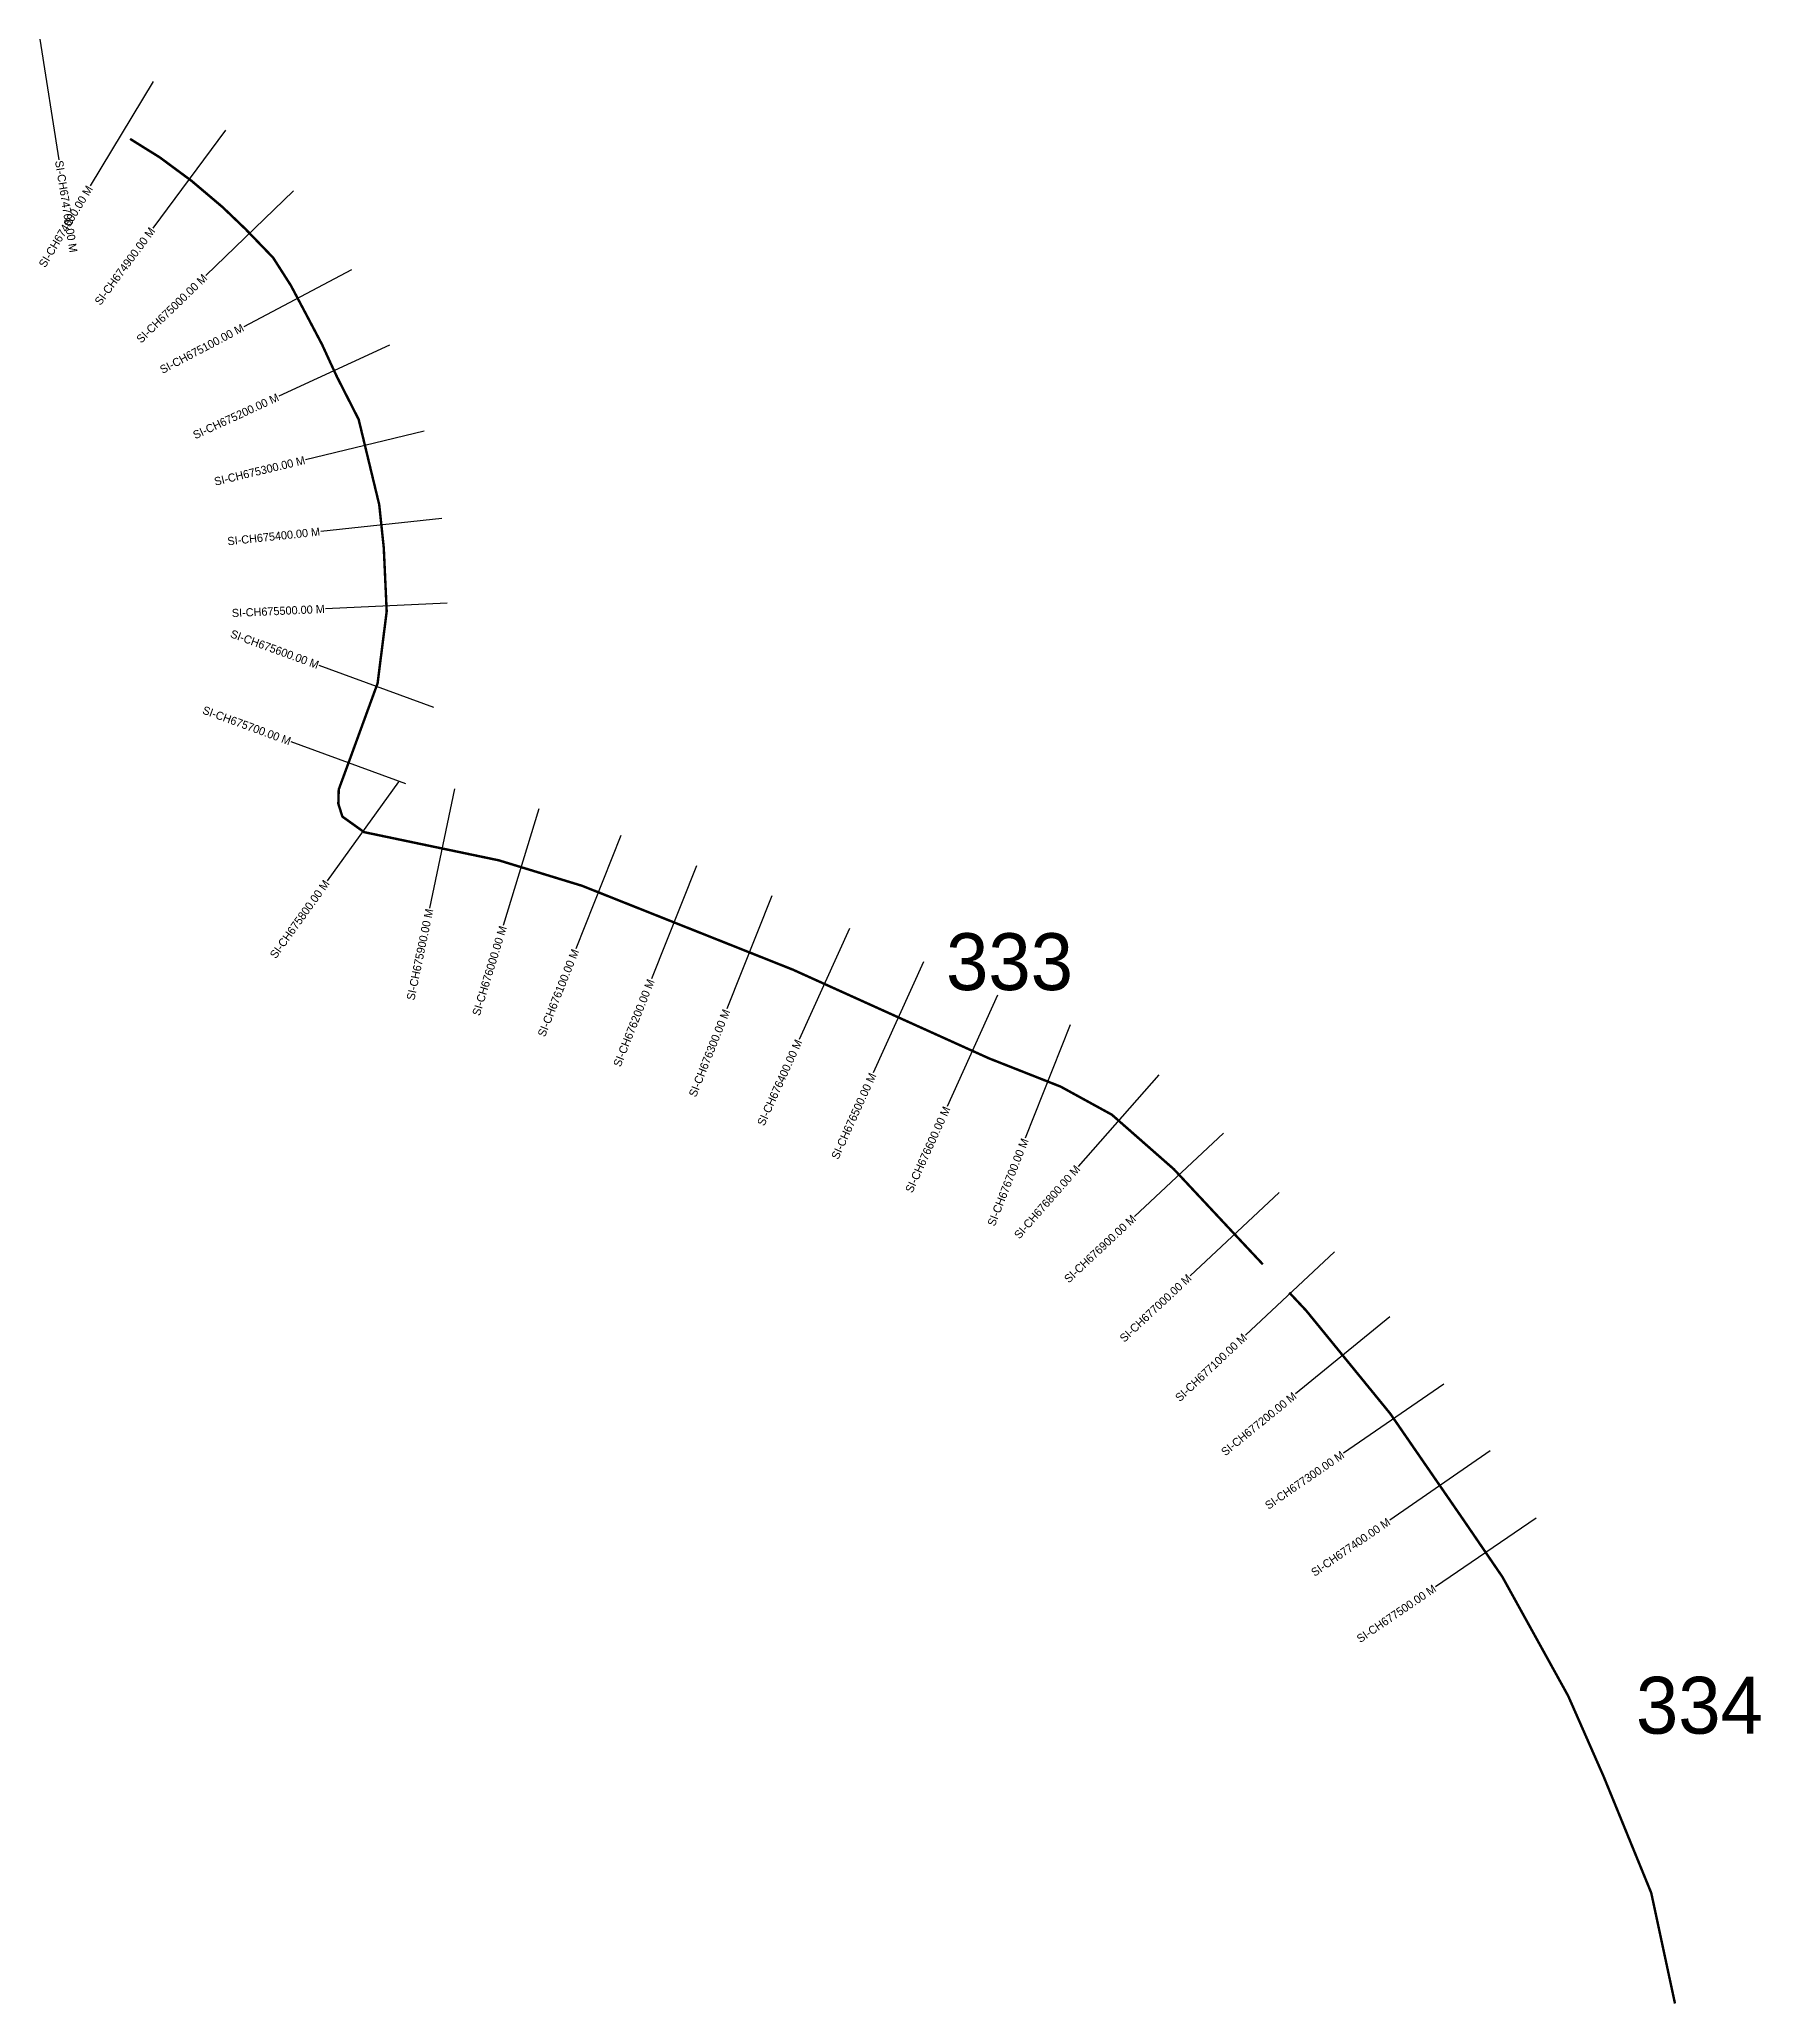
# Model space of a CAD drawing. Header units: metres. Extents: x 334602 to 339382, y 1773283 to 1776144.
# Drawn here: x 335780 to 337898, y 1773283 to 1775702 of the extents above; entities that cross this region are included whole.
import ezdxf
from ezdxf.enums import TextEntityAlignment as Align

# ---------------------------------------------------------------- set-up
doc = ezdxf.new("R2010")
doc.units = ezdxf.units.M
for name, color, linetype in [('CS', 134, 'Continuous'), ('CSMark', 6, 'Continuous'), ('NATURALLY PROTECTED', 3, 'Continuous')]:
    doc.layers.add(name, color=color, linetype=linetype)

msp = doc.modelspace()

# ---------------------------------------------------------------- texts
at = {"char_height": 70, "attachment_point": 1}
for s, width, insert in [('333', 168.403, (336895.7, 1774601.7)), ('334', 95.172, (337744.5, 1773686.7))]:
    msp.add_mtext_dynamic_manual_height_columns(s, width=width, gutter_width=1, heights=[0], dxfattribs=dict(at, insert=insert))
at = {"layer": 'CSMark'}
msp.add_text('SI-CH674700.00 M', height=10, rotation=279.0136, dxfattribs=at).set_placement((335804.3, 1775552.6), align=Align.MIDDLE_LEFT)
for s, rotation, p in [('SI-CH674800.00 M', 58.8591, (335842.2, 1775520.4)), ('SI-CH674900.00 M', 53.5654, (335919.3, 1775468.6)), ('SI-CH675000.00 M', 44.0314, (335984.2, 1775410.2)), ('SI-CH675100.00 M', 27.8066, (336030.7, 1775347.7)), ('SI-CH675200.00 M', 24.7826, (336073.9, 1775262)), ('SI-CH675300.00 M', 13.5627, (336106.8, 1775184.1)), ('SI-CH675400.00 M', 6.0748, (336125.4, 1775096.1)), ('SI-CH675500.00 M', 2.6303, (336131.3, 1775000.9)), ('SI-CH675600.00 M', 339.8958, (336123.5, 1774931.5)), ('SI-CH675700.00 M', 339.8958, (336089.1, 1774837.6)), ('SI-CH675800.00 M', 54.3057, (336133.8, 1774665.5)), ('SI-CH675900.00 M', 78.1835, (336260.1, 1774631.6)), ('SI-CH676000.00 M', 73.0006, (336350.7, 1774610.3)), ('SI-CH676100.00 M', 68.3038, (336439.8, 1774581.5)), ('SI-CH676200.00 M', 68.3038, (336532.8, 1774544.5)), ('SI-CH676300.00 M', 68.3038, (336625.7, 1774507.5)), ('SI-CH676400.00 M', 65.6627, (336714.6, 1774470.1)), ('SI-CH676500.00 M', 65.6627, (336805.7, 1774428.9)), ('SI-CH676600.00 M', 65.6627, (336896.8, 1774387.7)), ('SI-CH676700.00 M', 68.481, (336992.9, 1774348.6)), ('SI-CH676800.00 M', 48.6721, (337057.8, 1774314)), ('SI-CH676900.00 M', 43.0954, (337126.9, 1774252.5)), ('SI-CH677000.00 M', 43.0954, (337195.2, 1774179.5)), ('SI-CH677100.00 M', 43.0954, (337263.5, 1774106.4)), ('SI-CH677200.00 M', 39.2047, (337324.8, 1774034.1)), ('SI-CH677300.00 M', 34.585, (337383.9, 1773961.2)), ('SI-CH677400.00 M', 34.585, (337440.6, 1773878.8)), ('SI-CH677500.00 M', 34.3019, (337497, 1773796.7))]:
    msp.add_text(s, height=10, rotation=rotation, dxfattribs=at).set_placement(p, align=Align.MIDDLE_RIGHT)

# ---------------------------------------------------------------- linework, layer by layer
at = {"layer": 'CS'}
for p, q in [((335780.6, 1775701.7), (335804.1, 1775553.6)), ((335920.3, 1775649.6), (335842.8, 1775521.3)), ((336009, 1775590.1), (335919.9, 1775469.4)), ((336092.8, 1775515.1), (335984.9, 1775410.9)), ((336164.2, 1775418.1), (336031.6, 1775348.1)), ((336211, 1775325.3), (336074.8, 1775262.4)), ((336253.6, 1775219.5), (336107.8, 1775184.3)), ((336275.5, 1775112.1), (336126.4, 1775096.2)), ((336282.1, 1775007.8), (336132.3, 1775000.9)), ((336265.3, 1774879.6), (336124.4, 1774931.1)), ((336230.9, 1774785.6), (336090.1, 1774837.2)), ((336221.9, 1774788.1), (336134.4, 1774666.3)), ((336291, 1774779.4), (336260.3, 1774632.6)), ((336394.8, 1774754.7), (336351, 1774611.3)), ((336495.7, 1774721.8), (336440.2, 1774582.4)), ((336588.6, 1774684.8), (336533.1, 1774545.4)), ((336681.5, 1774647.8), (336626, 1774508.5)), ((336776.8, 1774607.7), (336715, 1774471)), ((336867.9, 1774566.5), (336806.1, 1774429.8)), ((336959.1, 1774525.3), (336897.2, 1774388.6)), ((337048.3, 1774489), (336993.2, 1774349.5)), ((337157.5, 1774427.4), (337058.4, 1774314.8)), ((337237.2, 1774355.6), (337127.6, 1774253.2)), ((337305.5, 1774282.6), (337195.9, 1774180.1)), ((337373.8, 1774209.6), (337264.3, 1774107.1)), ((337441.8, 1774129.6), (337325.6, 1774034.8)), ((337508.2, 1774046.9), (337384.7, 1773961.7)), ((337565, 1773964.6), (337441.5, 1773879.4)), ((337621.7, 1773881.8), (337497.8, 1773797.3))]:
    msp.add_line(p, q, dxfattribs=at)
at = {"layer": 'NATURALLY PROTECTED', "const_width": 3, "flags": 128}
for points in [[(335891.8, 1775579.2), (335928.5, 1775556.3), (335967.3, 1775527.6), (336005.6, 1775495.2), (336033.6, 1775468.4), (336067.7, 1775433.1), (336089.6, 1775398.8), (336108.5, 1775363.1), (336128, 1775326.1), (336138.5, 1775303.2), (336146.3, 1775286.4), (336173, 1775234), (336198.3, 1775129.1), (336203.9, 1775076.1), (336207.5, 1774997.8), (336196.3, 1774909.3), (336162.7, 1774817.3), (336148.5, 1774778.6), (336148, 1774761), (336153, 1774745.2), (336179.7, 1774726.1), (336251.3, 1774711.1), (336345.5, 1774691.4), (336447.8, 1774660.1), (336707.4, 1774556.8), (336948.6, 1774447.7), (337036.8, 1774412.9), (337099.7, 1774378.4), (337175.9, 1774311.4), (337261.3, 1774220), (337285.5, 1774194.2)], [(337317.9, 1774159.6), (337338.7, 1774137.4), (337442.3, 1774010.4), (337533.9, 1773877.4), (337580.2, 1773809.6), (337661.1, 1773663.2), (337704.8, 1773563.9), (337763.3, 1773420.8), (337792.5, 1773284.7)]]:
    msp.add_lwpolyline(points, dxfattribs=at)

msp.set_redraw_order([(e.dxf.handle, doc.entitydb.next_handle()) for e in msp.query("TEXT MTEXT ATTDEF DIMENSION ARC_DIMENSION")])  # texts and dimensions are drawn at this point

doc.saveas('drawing.dxf')
